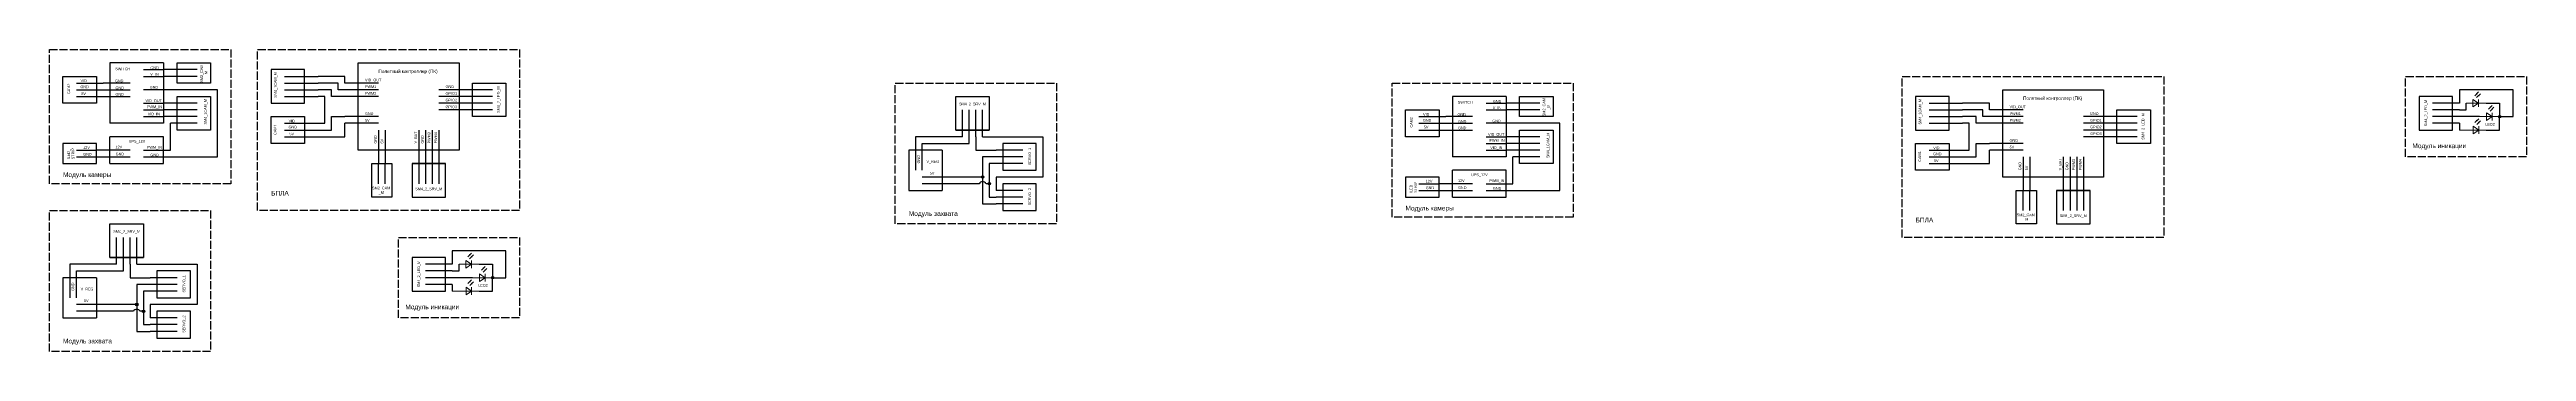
# Model space of a CAD drawing. Header units: millimetres. Extents: x 1990 to 5680, y 1670 to 2120.
import ezdxf

# ---------------------------------------------------------------- set-up
doc = ezdxf.new("R2010")
doc.units = ezdxf.units.MM
doc.linetypes.add('ACAD_ISO02W100', pattern=[15, 12, -3])
doc.layers.add('001_Dark_1 30', color=7, linetype='Continuous', lineweight=0, true_color=0x242424)
doc.styles.get("Standard").update_dxf_attribs({"font": 'arial.ttf'})

msp = doc.modelspace()

# ---------------------------------------------------------------- hatches: boundary and pattern name
h = msp.add_hatch(color=256)
h.dxf.hatch_style = 1
h.paths.add_polyline_path([(5641.8, 2020, 1), (5638.2, 2020, 1)])
h = msp.add_hatch(color=256)
h.dxf.hatch_style = 1
h.paths.add_polyline_path([(3381.8, 1930, 1), (3378.2, 1930, 1)])
h = msp.add_hatch(color=256)
h.dxf.hatch_style = 1
h.paths.add_polyline_path([(3391.8, 1920, 1), (3388.2, 1920, 1)])
h = msp.add_hatch(color=256)
h.dxf.hatch_style = 1
h.paths.add_polyline_path([(2648.2, 1780, 1), (2651.8, 1780, 1)])
h = msp.add_hatch(color=256)
h.dxf.hatch_style = 1
h.paths.add_polyline_path([(2118.2, 1740, 1), (2121.8, 1740, 1)])
h = msp.add_hatch(color=256)
h.dxf.hatch_style = 1
h.paths.add_polyline_path([(2128.2, 1730, 1), (2131.8, 1730, 1)])
at = {"layer": '001_Dark_1 30'}
h = msp.add_hatch(color=0, dxfattribs=at)
h.dxf.hatch_style = 1
h.paths.add_polyline_path([(5604.8, 2054.7), (5606.6, 2052.9), (5608.6, 2056.7), (5608.6, 2056.7)])
h = msp.add_hatch(color=0, dxfattribs=at)
h.dxf.hatch_style = 1
h.paths.add_polyline_path([(5607.6, 2051.9), (5609.4, 2050.1), (5611.4, 2053.9), (5611.4, 2053.9)])
h = msp.add_hatch(color=0, dxfattribs=at)
h.dxf.hatch_style = 1
h.paths.add_polyline_path([(5625, 2034.7), (5626.8, 2032.9), (5628.8, 2036.7), (5628.8, 2036.7)])
h = msp.add_hatch(color=0, dxfattribs=at)
h.dxf.hatch_style = 1
h.paths.add_polyline_path([(5627.8, 2031.9), (5629.6, 2030.1), (5631.6, 2033.9), (5631.6, 2033.9)])
h = msp.add_hatch(color=0, dxfattribs=at)
h.dxf.hatch_style = 1
h.paths.add_polyline_path([(5605, 2014.7), (5606.8, 2012.9), (5608.8, 2016.7), (5608.8, 2016.7)])
h = msp.add_hatch(color=0, dxfattribs=at)
h.dxf.hatch_style = 1
h.paths.add_polyline_path([(5607.8, 2011.9), (5609.6, 2010.1), (5611.6, 2013.9), (5611.6, 2013.9)])
h = msp.add_hatch(color=0, dxfattribs=at)
h.dxf.hatch_style = 1
h.paths.add_polyline_path([(2614.8, 1814.7), (2616.6, 1812.9), (2618.6, 1816.7), (2618.6, 1816.7)])
h = msp.add_hatch(color=0, dxfattribs=at)
h.dxf.hatch_style = 1
h.paths.add_polyline_path([(2617.6, 1811.9), (2619.4, 1810.1), (2621.4, 1813.9), (2621.4, 1813.9)])
h = msp.add_hatch(color=0, dxfattribs=at)
h.dxf.hatch_style = 1
h.paths.add_polyline_path([(2615, 1774.7), (2616.8, 1772.9), (2618.8, 1776.7), (2618.8, 1776.7)])
h = msp.add_hatch(color=0, dxfattribs=at)
h.dxf.hatch_style = 1
h.paths.add_polyline_path([(2617.8, 1771.9), (2619.6, 1770.1), (2621.6, 1773.9), (2621.6, 1773.9)])
h = msp.add_hatch(color=0, dxfattribs=at)
h.dxf.hatch_style = 1
h.paths.add_polyline_path([(2635, 1794.7), (2636.8, 1792.9), (2638.8, 1796.7), (2638.8, 1796.7)])
h = msp.add_hatch(color=0, dxfattribs=at)
h.dxf.hatch_style = 1
h.paths.add_polyline_path([(2637.8, 1791.9), (2639.6, 1790.1), (2641.6, 1793.9), (2641.6, 1793.9)])

# ---------------------------------------------------------------- linework, layer by layer
at = {"linetype": 'ACAD_ISO02W100'}
for p, q in [((1990, 1920), (1990, 2120)), ((1990, 2120), (2260, 2120)), ((2260, 2120), (2260, 1920)), ((2300, 2120), (2690, 2120)), ((2300, 1880), (2300, 2120)), ((2690, 2120), (2690, 1880)), ((3250, 2070), (3490, 2070)), ((3250, 1860), (3250, 2070)), ((3490, 2070), (3490, 1860)), ((3990, 1870), (3990, 2070)), ((3990, 2070), (4260, 2070)), ((4260, 2070), (4260, 1870)), ((4750, 2080), (5140, 2080)), ((4750, 1840), (4750, 2080)), ((5140, 2080), (5140, 1840)), ((5500, 2080), (5680, 2080)), ((5500, 1960), (5500, 2080)), ((5680, 2080), (5680, 1960)), ((5680, 1960), (5500, 1960)), ((2260, 1920), (1990, 1920)), ((1990, 1880), (2230, 1880)), ((1990, 1670), (1990, 1880)), ((2230, 1880), (2230, 1670)), ((2690, 1880), (2300, 1880)), ((3490, 1860), (3250, 1860)), ((4260, 1870), (3990, 1870)), ((2510, 1840), (2690, 1840)), ((2510, 1720), (2510, 1840)), ((2690, 1840), (2690, 1720)), ((5140, 1840), (4750, 1840)), ((2690, 1720), (2510, 1720)), ((2230, 1670), (1990, 1670))]:
    msp.add_line(p, q, dxfattribs=at)
for p, q in [((2030, 2070), (2070, 2070)), ((2110, 2070), (2070, 2070)), ((2080, 2100), (2080, 2010)), ((2160, 2100), (2080, 2100)), ((2130, 2090), (2160, 2090)), ((2130, 2080), (2160, 2080)), ((2160, 2100), (2160, 2010)), ((2210, 2090), (2160, 2090)), ((2210, 2080), (2160, 2080)), ((2180, 2070), (2180, 2100)), ((2180, 2100), (2230, 2100)), ((2230, 2070), (2180, 2070)), ((2230, 2100), (2230, 2070)), ((2370, 2090), (2320, 2090)), ((2320, 2090), (2320, 2040)), ((2340, 2080), (2390, 2080)), ((2340, 2070), (2390, 2070)), ((2370, 2040), (2370, 2090)), ((2430, 2080), (2390, 2080)), ((2420, 2070), (2390, 2070)), ((2420, 2060), (2420, 2070)), ((2430, 2070), (2430, 2080)), ((2480, 2070), (2430, 2070)), ((2620, 2020), (2620, 2070)), ((2620, 2070), (2670, 2070)), ((2670, 2070), (2670, 2020)), ((2030, 2060), (2070, 2060)), ((2030, 2050), (2070, 2050)), ((2070, 2060), (2110, 2060)), ((2070, 2050), (2110, 2050)), ((2240, 2060), (2130, 2060)), ((2130, 2040), (2160, 2040)), ((2130, 2030), (2160, 2030)), ((2210, 2040), (2160, 2040)), ((2210, 2030), (2160, 2030)), ((2180, 2000), (2180, 2050)), ((2180, 2050), (2230, 2050)), ((2230, 2050), (2230, 2000)), ((2240, 1960), (2240, 2060)), ((2320, 2040), (2370, 2040)), ((2340, 2060), (2390, 2060)), ((2340, 2050), (2390, 2050)), ((2410, 2060), (2390, 2060)), ((2400, 2050), (2390, 2050)), ((2400, 2040), (2400, 2050)), ((2400, 2010), (2400, 2040)), ((2410, 2050), (2410, 2060)), ((2430, 2050), (2410, 2050)), ((2430, 2060), (2420, 2060)), ((2480, 2060), (2430, 2060)), ((2480, 2050), (2430, 2050)), ((2620, 2060), (2570, 2060)), ((2620, 2050), (2570, 2050)), ((2620, 2040), (2570, 2040)), ((2620, 2030), (2570, 2030)), ((2650, 2060), (2620, 2060)), ((2650, 2050), (2620, 2050)), ((2650, 2040), (2620, 2040)), ((2650, 2030), (2620, 2030)), ((3340, 2000), (3340, 2050)), ((3340, 2050), (3390, 2050)), ((3350, 1990), (3350, 2030)), ((3360, 1990), (3360, 2030)), ((3370, 1990), (3370, 2030)), ((3380, 1990), (3380, 2030)), ((3390, 2050), (3390, 2000)), ((4080, 2050), (4080, 1960)), ((4160, 2050), (4080, 2050)), ((4130, 2040), (4160, 2040)), ((4130, 2030), (4160, 2030)), ((4160, 2050), (4160, 1960)), ((4210, 2040), (4160, 2040)), ((4210, 2030), (4160, 2030)), ((4180, 2020), (4180, 2050)), ((4180, 2050), (4230, 2050)), ((4230, 2050), (4230, 2020)), ((4820, 2050), (4770, 2050)), ((4770, 2050), (4770, 2000)), ((4790, 2040), (4840, 2040)), ((4790, 2030), (4840, 2030)), ((4820, 2000), (4820, 2050)), ((4880, 2040), (4840, 2040)), ((4870, 2030), (4840, 2030)), ((4870, 2020), (4870, 2030)), ((4880, 2030), (4880, 2040)), ((4930, 2030), (4880, 2030)), ((5070, 1980), (5070, 2030)), ((5070, 2030), (5120, 2030)), ((5120, 2030), (5120, 1980)), ((5570, 2050), (5520, 2050)), ((5520, 2050), (5520, 2000)), ((5580, 2040), (5540, 2040)), ((5580, 2030), (5540, 2030)), ((5570, 2000), (5570, 2050)), ((5660, 2060), (5580, 2060)), ((5580, 2060), (5580, 2040)), ((5580, 2030), (5590, 2030)), ((5590, 2030), (5590, 2040)), ((5619.8, 2040), (5640, 2040)), ((5640, 2040), (5640, 2020)), ((5660, 2020), (5660, 2060)), ((2160, 2010), (2080, 2010)), ((2130, 2020), (2160, 2020)), ((2210, 2020), (2160, 2020)), ((2210, 2010), (2170, 2010)), ((2170, 1970), (2170, 2010)), ((2230, 2000), (2180, 2000)), ((2340, 2010), (2400, 2010)), ((2340, 2000), (2400, 2000)), ((2400, 2000), (2410, 2000)), ((2410, 2000), (2410, 2020)), ((2410, 2020), (2430, 2020)), ((2480, 2020), (2430, 2020)), ((2480, 2010), (2430, 2010)), ((2430, 1990), (2430, 2010)), ((2480, 2000), (2480, 1950)), ((2490, 2000), (2490, 1950)), ((2540, 2000), (2540, 1920)), ((2550, 2000), (2550, 1920)), ((2560, 2000), (2560, 1920)), ((2570, 2000), (2570, 1920)), ((2670, 2020), (2620, 2020)), ((4030, 2020), (4070, 2020)), ((4030, 2010), (4070, 2010)), ((4030, 2000), (4070, 2000)), ((4110, 2020), (4070, 2020)), ((4070, 2010), (4110, 2010)), ((4070, 2000), (4110, 2000)), ((4240, 2010), (4130, 2010)), ((4230, 2020), (4180, 2020)), ((4180, 1950), (4180, 2000)), ((4180, 2000), (4230, 2000)), ((4230, 2000), (4230, 1950)), ((4240, 1910), (4240, 2010)), ((4770, 2000), (4820, 2000)), ((4790, 2020), (4840, 2020)), ((4790, 2010), (4840, 2010)), ((4860, 2020), (4840, 2020)), ((4850, 2010), (4840, 2010)), ((4850, 2000), (4850, 2010)), ((4850, 1970), (4850, 2000)), ((4860, 2010), (4860, 2020)), ((4880, 2010), (4860, 2010)), ((4880, 2020), (4870, 2020)), ((4930, 2020), (4880, 2020)), ((4930, 2010), (4880, 2010)), ((5070, 2020), (5020, 2020)), ((5070, 2010), (5020, 2010)), ((5070, 2000), (5020, 2000)), ((5100, 2020), (5070, 2020)), ((5100, 2010), (5070, 2010)), ((5100, 2000), (5070, 2000)), ((5520, 2000), (5570, 2000)), ((5610.2, 2020), (5540, 2020)), ((5580, 2010), (5540, 2010)), ((5580, 2010), (5580, 2000)), ((5620, 2000), (5640, 2000)), ((5640, 2000), (5640, 2020)), ((5640, 2020), (5660, 2020)), ((2060, 1980), (2010, 1980)), ((2010, 1980), (2010, 1950)), ((2030, 1970), (2060, 1970)), ((2030, 1960), (2060, 1960)), ((2060, 1950), (2060, 1980)), ((2110, 1970), (2060, 1970)), ((2060, 1960), (2110, 1960)), ((2080, 1950), (2080, 1990)), ((2160, 1990), (2080, 1990)), ((2130, 1970), (2170, 1970)), ((2130, 1960), (2240, 1960)), ((2160, 1950), (2160, 1990)), ((2340, 1990), (2390, 1990)), ((2390, 1990), (2430, 1990)), ((3320, 1970), (3270, 1970)), ((3270, 1970), (3270, 1910)), ((3350, 1990), (3280, 1990)), ((3280, 1990), (3280, 1940)), ((3290, 1940), (3290, 1980)), ((3290, 1980), (3360, 1980)), ((3320, 1970), (3320, 1910)), ((3360, 1980), (3360, 1990)), ((3370, 1990), (3370, 1970)), ((3370, 1970), (3400, 1970)), ((3380, 1990), (3470, 1990)), ((3400, 1960), (3380, 1960)), ((3380, 1960), (3380, 1890)), ((3440, 1970), (3400, 1970)), ((3440, 1960), (3400, 1960)), ((3460, 1980), (3410, 1980)), ((3410, 1980), (3410, 1940)), ((3460, 1940), (3460, 1980)), ((3470, 1990), (3470, 1930)), ((4160, 1960), (4080, 1960)), ((4130, 1990), (4160, 1990)), ((4130, 1980), (4160, 1980)), ((4130, 1970), (4160, 1970)), ((4210, 1990), (4160, 1990)), ((4210, 1980), (4160, 1980)), ((4210, 1970), (4160, 1970)), ((4210, 1960), (4170, 1960)), ((4170, 1920), (4170, 1960)), ((4790, 1970), (4850, 1970)), ((4790, 1960), (4850, 1960)), ((4850, 1960), (4860, 1960)), ((4860, 1960), (4860, 1980)), ((4860, 1980), (4880, 1980)), ((4930, 1980), (4880, 1980)), ((4930, 1970), (4880, 1970)), ((4880, 1950), (4880, 1970)), ((4930, 1960), (4930, 1910)), ((4940, 1960), (4940, 1910)), ((4990, 1960), (4990, 1880)), ((5000, 1960), (5000, 1880)), ((5010, 1960), (5010, 1880)), ((5070, 1990), (5020, 1990)), ((5020, 1960), (5020, 1880)), ((5100, 1990), (5070, 1990)), ((5120, 1980), (5070, 1980)), ((2010, 1950), (2060, 1950)), ((2080, 1950), (2160, 1950)), ((2470, 1900), (2470, 1950)), ((2470, 1950), (2500, 1950)), ((2480, 1920), (2480, 1950)), ((2490, 1920), (2490, 1950)), ((2500, 1950), (2500, 1900)), ((2530, 1950), (2530, 1900)), ((2580, 1900), (2580, 1950)), ((3330, 1930), (3290, 1930)), ((3330, 1920), (3290, 1920)), ((3380, 1930), (3330, 1930)), ((3374.9, 1920), (3330, 1920)), ((3390, 1920), (3385.1, 1920)), ((3400, 1950), (3390, 1950)), ((3390, 1950), (3390, 1900)), ((3440, 1950), (3400, 1950)), ((3470, 1930), (3400, 1930)), ((3400, 1930), (3400, 1910)), ((3410, 1940), (3460, 1940)), ((3460, 1920), (3410, 1920)), ((3410, 1920), (3410, 1880)), ((3460, 1880), (3460, 1920)), ((4060, 1930), (4010, 1930)), ((4010, 1930), (4010, 1900)), ((4030, 1920), (4060, 1920)), ((4060, 1900), (4060, 1930)), ((4110, 1920), (4060, 1920)), ((4080, 1900), (4080, 1940)), ((4160, 1940), (4080, 1940)), ((4130, 1920), (4170, 1920)), ((4160, 1900), (4160, 1940)), ((4230, 1950), (4180, 1950)), ((4790, 1950), (4840, 1950)), ((4840, 1950), (4880, 1950)), ((2500, 1900), (2470, 1900)), ((2530, 1900), (2580, 1900)), ((3270, 1910), (3320, 1910)), ((3380, 1890), (3400, 1890)), ((3390, 1900), (3400, 1900)), ((3440, 1910), (3400, 1910)), ((3440, 1900), (3400, 1900)), ((3440, 1890), (3400, 1890)), ((4010, 1900), (4060, 1900)), ((4030, 1910), (4060, 1910)), ((4060, 1910), (4110, 1910)), ((4080, 1900), (4160, 1900)), ((4130, 1910), (4240, 1910)), ((4920, 1860), (4920, 1910)), ((4920, 1910), (4950, 1910)), ((4930, 1880), (4930, 1910)), ((4940, 1880), (4940, 1910)), ((4950, 1910), (4950, 1860)), ((4980, 1910), (4980, 1860)), ((5030, 1860), (5030, 1910)), ((2080, 1810), (2080, 1860)), ((2080, 1860), (2130, 1860)), ((2130, 1860), (2130, 1810)), ((3410, 1880), (3460, 1880)), ((4950, 1860), (4920, 1860)), ((4980, 1860), (5030, 1860)), ((2090, 1800), (2090, 1840)), ((2100, 1800), (2100, 1840)), ((2110, 1800), (2110, 1840)), ((2120, 1800), (2120, 1840)), ((2580, 1810), (2530, 1810)), ((2530, 1810), (2530, 1760)), ((2580, 1760), (2580, 1810)), ((2670, 1820), (2590, 1820)), ((2590, 1820), (2590, 1800)), ((2670, 1780), (2670, 1820)), ((2060, 1780), (2010, 1780)), ((2010, 1780), (2010, 1720)), ((2090, 1800), (2020, 1800)), ((2020, 1800), (2020, 1750)), ((2030, 1750), (2030, 1790)), ((2030, 1790), (2100, 1790)), ((2060, 1780), (2060, 1720)), ((2100, 1790), (2100, 1800)), ((2110, 1800), (2110, 1780)), ((2110, 1780), (2140, 1780)), ((2120, 1800), (2210, 1800)), ((2180, 1780), (2140, 1780)), ((2200, 1790), (2150, 1790)), ((2150, 1790), (2150, 1750)), ((2200, 1750), (2200, 1790)), ((2210, 1800), (2210, 1740)), ((2590, 1800), (2550, 1800)), ((2590, 1790), (2550, 1790)), ((2620.2, 1780), (2550, 1780)), ((2590, 1790), (2600, 1790)), ((2600, 1790), (2600, 1800)), ((2629.8, 1800), (2650, 1800)), ((2650, 1800), (2650, 1780)), ((2650, 1760), (2650, 1780)), ((2650, 1780), (2670, 1780)), ((2070, 1740), (2030, 1740)), ((2120, 1740), (2070, 1740)), ((2140, 1770), (2120, 1770)), ((2120, 1770), (2120, 1700)), ((2140, 1760), (2130, 1760)), ((2130, 1760), (2130, 1710)), ((2180, 1770), (2140, 1770)), ((2180, 1760), (2140, 1760)), ((2210, 1740), (2140, 1740)), ((2140, 1740), (2140, 1720)), ((2150, 1750), (2200, 1750)), ((2530, 1760), (2580, 1760)), ((2590, 1770), (2550, 1770)), ((2590, 1770), (2590, 1760)), ((2630, 1760), (2650, 1760)), ((2010, 1720), (2060, 1720)), ((2070, 1730), (2030, 1730)), ((2114.9, 1730), (2070, 1730)), ((2120, 1700), (2140, 1700)), ((2130, 1730), (2125.1, 1730)), ((2130, 1710), (2140, 1710)), ((2180, 1720), (2140, 1720)), ((2180, 1710), (2140, 1710)), ((2180, 1700), (2140, 1700)), ((2200, 1730), (2150, 1730)), ((2150, 1730), (2150, 1690)), ((2200, 1690), (2200, 1730)), ((2150, 1690), (2200, 1690))]:
    msp.add_line(p, q)
for points in [[(2010, 2080), (2060, 2080), (2060, 2040), (2010, 2040)], [(2450, 2100), (2600, 2100), (2600, 1970), (2450, 1970)], [(4010, 2030), (4060, 2030), (4060, 1990), (4010, 1990)], [(4900, 2060), (5050, 2060), (5050, 1930), (4900, 1930)], [(2320, 2020), (2370, 2020), (2370, 1980), (2320, 1980)], [(3340, 2000), (3390, 2000), (3390, 2000), (3340, 2000)], [(4770, 1980), (4820, 1980), (4820, 1940), (4770, 1940)], [(2530, 1950), (2580, 1950), (2580, 1950), (2530, 1950)], [(4980, 1910), (5030, 1910), (5030, 1910), (4980, 1910)], [(2080, 1810), (2130, 1810), (2130, 1810), (2080, 1810)]]:
    msp.add_lwpolyline(points, close=True)
for centre in [(5640, 2020), (3380, 1930), (3390, 1920), (2650, 1780), (2120, 1740), (2130, 1730)]:
    msp.add_circle(centre, 1.79)
for centre in [(3380, 1917), (2120, 1727)]:
    msp.add_arc(centre, 5.9, 30.7647, 150.1582)
at = {"layer": '001_Dark_1 30', "color": 0}
for points in [[(5619.8, 2040), (5590, 2040)], [(5603, 2051.2), (5608.6, 2056.7)], [(5605.8, 2048.3), (5611.4, 2053.9)], [(5608.6, 2034.4), (5608.6, 2045.6)], [(5623.3, 2031.2), (5628.8, 2036.7)], [(5626, 2028.3), (5631.6, 2033.9)], [(5620, 2000), (5580, 2000)], [(5603.3, 2011.2), (5608.8, 2016.7)], [(5606, 2008.3), (5611.6, 2013.9)], [(5608.8, 1994.4), (5608.8, 2005.6)], [(5640, 2020), (5610.2, 2020)], [(5628.8, 2014.4), (5628.8, 2025.6)], [(2613, 1811.2), (2618.6, 1816.7)], [(2615.8, 1808.3), (2621.4, 1813.9)], [(2629.8, 1800), (2600, 1800)], [(2613.3, 1771.2), (2618.8, 1776.7)], [(2616, 1768.3), (2621.6, 1773.9)], [(2618.6, 1794.4), (2618.6, 1805.6)], [(2650, 1780), (2620.2, 1780)], [(2633.3, 1791.2), (2638.8, 1796.7)], [(2636, 1788.3), (2641.6, 1793.9)], [(2638.8, 1774.4), (2638.8, 1785.6)], [(2630, 1760), (2590, 1760)], [(2618.8, 1754.4), (2618.8, 1765.6)]]:
    msp.add_lwpolyline(points, dxfattribs=at)
for points in [[(5600.3, 2045.6), (5608.6, 2040), (5600.3, 2034.4)], [(5600.5, 2005.6), (5608.8, 2000), (5600.5, 1994.4)], [(5620.5, 2025.6), (5628.8, 2020), (5620.5, 2014.4)], [(2610.3, 1805.6), (2618.6, 1800), (2610.3, 1794.4)], [(2630.5, 1785.6), (2638.8, 1780), (2630.5, 1774.4)], [(2610.5, 1765.6), (2618.8, 1760), (2610.5, 1754.4)]]:
    msp.add_lwpolyline(points, close=True, dxfattribs=at)

# ---------------------------------------------------------------- texts
at = {"char_height": 4, "rotation": 90}
for s, width, heights, insert, attachment_point in [('CAM2', 100, [10], (2016.7, 2053.7), 1), ('\\pxqc;SM2_CAM\\P_M', 45.065, [18.9], (2214.4, 2061.6), 1), ('SM4_1CAM_M', 100, [10], (2324.6, 2048.3), 1), ('SM4_1CAM_M', 100, [10], (2225.4, 2008.3), 7), ('SM4_2_LED_M', 100, [10], (2656.8, 2025.6), 1), ('\\pxqc;SM2_CAM\\P_M', 45.065, [18.9], (4214.4, 2011.6), 1), ('SM4_1CAM_M', 100, [10], (4774.6, 2008.3), 1), ('SM4_2_LED_M', 100, [10], (5533.2, 2005.6), 7), ('CAM1', 100, [10], (2324.1, 1992.8), 1), ('V_BAT', 23.965, [6.23], (2533.4, 1980), 1), ('PWM3', 23.965, [6.23], (2553.4, 1980), 1), ('PWM4', 23.965, [6.23], (2563.4, 1980), 1), ('CAM2', 100, [10], (4016.7, 2003.7), 1), ('SM4_1CAM_M', 100, [10], (4225.4, 1958.3), 7), ('SM4_2_LED_M', 100, [10], (5106.8, 1985.6), 1), ('lLED_\\PSTRIP', 103.639, [26.5], (2016.3, 1956.5), 1), ('GND', 23.965, [6.23], (2473.4, 1980), 1), ('5V', 23.965, [6.23], (2483.4, 1980), 1), ('GND', 23.965, [6.23], (2543.4, 1980), 1), ('GND', 23.965, [6.23], (3282.7, 1962.7), 3), ('SERVO_1', 103.639, [26.5], (3448.2, 1947.9), 1), ('CAM1', 100, [10], (4774.1, 1952.8), 1), ('V_BAT', 23.965, [6.23], (4983.4, 1940), 1), ('PWM3', 23.965, [6.23], (5003.4, 1940), 1), ('PWM4', 23.965, [6.23], (5013.4, 1940), 1), ('lLED_\\PSTRIP', 103.639, [26.5], (4016.3, 1906.5), 1), ('GND', 23.965, [6.23], (4923.4, 1940), 1), ('5V', 23.965, [6.23], (4933.4, 1940), 1), ('GND', 23.965, [6.23], (4993.4, 1940), 1), ('SERVO_2', 103.639, [26.5], (3448.2, 1887.9), 1), ('GND', 23.965, [6.23], (2022.7, 1772.7), 3), ('SERVO_1', 103.639, [26.5], (2188.2, 1757.9), 1), ('SM4_2_LED_M', 100, [10], (2543.2, 1765.6), 7), ('SERVO_2', 103.639, [26.5], (2188.2, 1697.9), 1)]:
    msp.add_mtext_dynamic_manual_height_columns(s, width=width, gutter_width=12.5, heights=heights, dxfattribs=dict(at, insert=insert, attachment_point=attachment_point))
for s, width, heights, insert, char_height, attachment_point in [('VID', 23.965, [6.23], (2036.2, 2075.4), 4, 1), ('GND', 23.965, [6.23], (2036.1, 2066.4), 4, 1), ('GND', 23.965, [6.23], (2087.6, 2075.2), 4, 1), ('SWITCH', 100, [10], (2088, 2093.2), 4, 1), ('V_IN', 23.965, [6.23], (2140.1, 2085.2), 4, 1), ('GND', 23.965, [6.23], (2140.3, 2094.7), 4, 1), ('VID_OUT', 23.615, [6.23], (2460, 2076.6), 4, 1), ('PWM1', 23.965, [6.23], (2460, 2066.6), 4, 1), ('Полетный контроллер (ПК)', 100, [10], (2480, 2090), 5, 1), ('GND', 23.965, [6.23], (2580, 2066.6), 4, 1), ('5V', 23.965, [6.23], (2037.3, 2056.3), 4, 1), ('GND', 23.965, [6.23], (2088.3, 2064.8), 4, 1), ('GND', 23.965, [6.23], (2088.3, 2055.3), 4, 1), ('VID_OUT', 23.965, [6.23], (2133, 2045.6), 4, 1), ('PWM_IN', 23.965, [6.23], (2135.2, 2036.6), 4, 1), ('GND', 23.965, [6.23], (2139.4, 2065.7), 4, 1), ('PWM2', 23.965, [6.23], (2460, 2056.6), 4, 1), ('GPIO1', 23.965, [6.23], (2580, 2056.6), 4, 1), ('GPIO2', 23.965, [6.23], (2580, 2046.6), 4, 1), ('GPIO3', 23.965, [6.23], (2580, 2036.6), 4, 1), ('SM4_2_SRV_M', 100, [10], (3344.9, 2035.7), 4, 7), ('SWITCH', 100, [10], (4088, 2043.2), 4, 1), ('V_IN', 23.965, [6.23], (4140.1, 2035.2), 4, 1), ('GND', 23.965, [6.23], (4140.3, 2044.7), 4, 1), ('VID_OUT', 23.615, [6.23], (4910, 2036.6), 4, 1), ('Полетный контроллер (ПК)', 100, [10], (4930, 2050), 5, 1), ('VID_IN', 23.965, [6.23], (2136.4, 2025.8), 4, 1), ('VID', 23.965, [6.23], (2346.2, 2015.4), 4, 1), ('GND', 23.965, [6.23], (2346.1, 2006.4), 4, 1), ('5V', 23.965, [6.23], (2347.3, 1996.3), 4, 1), ('5V', 23.965, [6.23], (2460, 2016.6), 4, 1), ('GND', 23.965, [6.23], (2460, 2026.6), 4, 1), ('VID', 23.965, [6.23], (4036.2, 2025.4), 4, 1), ('GND', 23.965, [6.23], (4036.1, 2016.4), 4, 1), ('5V', 23.965, [6.23], (4037.3, 2006.3), 4, 1), ('GND', 23.965, [6.23], (4087.6, 2025.2), 4, 1), ('GND', 23.965, [6.23], (4088.3, 2014.8), 4, 1), ('GND', 23.965, [6.23], (4088.3, 2005.3), 4, 1), ('VID_OUT', 23.965, [6.23], (4133, 1995.6), 4, 1), ('GND', 23.965, [6.23], (4139.4, 2015.7), 4, 1), ('PWM1', 23.965, [6.23], (4910, 2026.6), 4, 1), ('PWM2', 23.965, [6.23], (4910, 2016.6), 4, 1), ('GND', 23.965, [6.23], (5030, 2026.6), 4, 1), ('GPIO1', 23.965, [6.23], (5030, 2016.6), 4, 1), ('GPIO2', 23.965, [6.23], (5030, 2006.6), 4, 1), ('GPIO3', 23.965, [6.23], (5030, 1996.6), 4, 1), ('LED2', 23.965, [6.23], (5618.8, 2010.5), 4, 1), ('12V', 23.965, [6.23], (2040.1, 1975.8), 4, 1), ('GND', 23.965, [6.23], (2040.2, 1965.9), 4, 1), ('12V', 23.965, [6.23], (2088.2, 1976.6), 4, 1), ('GND', 23.965, [6.23], (2088.5, 1966.2), 4, 1), ('UPS_12V', 100, [10], (2108, 1985.3), 4, 1), ('PWM_IN', 23.965, [6.23], (2135.1, 1976.4), 4, 1), ('GND', 23.965, [6.23], (2140.3, 1965), 4, 1), ('PWM_IN', 23.965, [6.23], (4135.2, 1986.6), 4, 1), ('VID_IN', 23.965, [6.23], (4136.4, 1975.8), 4, 1), ('VID', 23.965, [6.23], (4796.2, 1975.4), 4, 1), ('GND', 23.965, [6.23], (4796.1, 1966.4), 4, 1), ('5V', 23.965, [6.23], (4797.3, 1956.3), 4, 1), ('5V', 23.965, [6.23], (4910, 1976.6), 4, 1), ('GND', 23.965, [6.23], (4910, 1986.6), 4, 1), ('Модуль иникации', 100, [10], (5510, 1980), 7, 1), ('Модуль камеры', 100, [10], (2010, 1937.1), 7, 1), ('V_REG', 100, [10], (3296.4, 1949.9), 4, 7), ('5V', 43.333, [6.54], (3308.1, 1937.7), 4, 3), ('12V', 23.965, [6.23], (4040.1, 1925.8), 4, 1), ('12V', 23.965, [6.23], (4088.2, 1926.6), 4, 1), ('UPS_12V', 100, [10], (4108, 1935.3), 4, 1), ('PWM_IN', 23.965, [6.23], (4135.1, 1926.4), 4, 1), ('БПЛА', 100, [10], (2320, 1909.4), 7, 1), ('\\pxqc;SM2_CAM\\P_M', 45.065, [18.9], (2461.6, 1915.6), 4, 1), ('SM4_2_SRV_M', 100, [10], (2534.9, 1914.3), 4, 1), ('Модуль камеры', 100, [10], (4010, 1887.1), 7, 1), ('GND', 23.965, [6.23], (4040.2, 1915.9), 4, 1), ('GND', 23.965, [6.23], (4088.5, 1916.2), 4, 1), ('GND', 23.965, [6.23], (4140.3, 1915), 4, 1), ('SM4_2_SRV_M', 100, [10], (2084.9, 1845.7), 4, 7), ('Модуль захвата', 100, [10], (3270, 1879.1), 7, 1), ('БПЛА', 100, [10], (4770, 1869.4), 7, 1), ('\\pxqc;SM2_CAM\\P_M', 45.065, [18.9], (4911.6, 1875.6), 4, 1), ('SM4_2_SRV_M', 100, [10], (4984.9, 1874.3), 4, 1), ('V_REG', 100, [10], (2036.4, 1759.9), 4, 7), ('5V', 43.333, [6.54], (2048.1, 1747.7), 4, 3), ('Модуль иникации', 100, [10], (2520, 1740), 7, 1), ('LED2', 23.965, [6.23], (2628.8, 1770.5), 4, 1), ('Модуль захвата', 100, [10], (2010, 1689.1), 7, 1)]:
    msp.add_mtext_dynamic_manual_height_columns(s, width=width, gutter_width=12.5, heights=heights, dxfattribs=dict(insert=insert, char_height=char_height, attachment_point=attachment_point))

doc.saveas('drawing.dxf')
